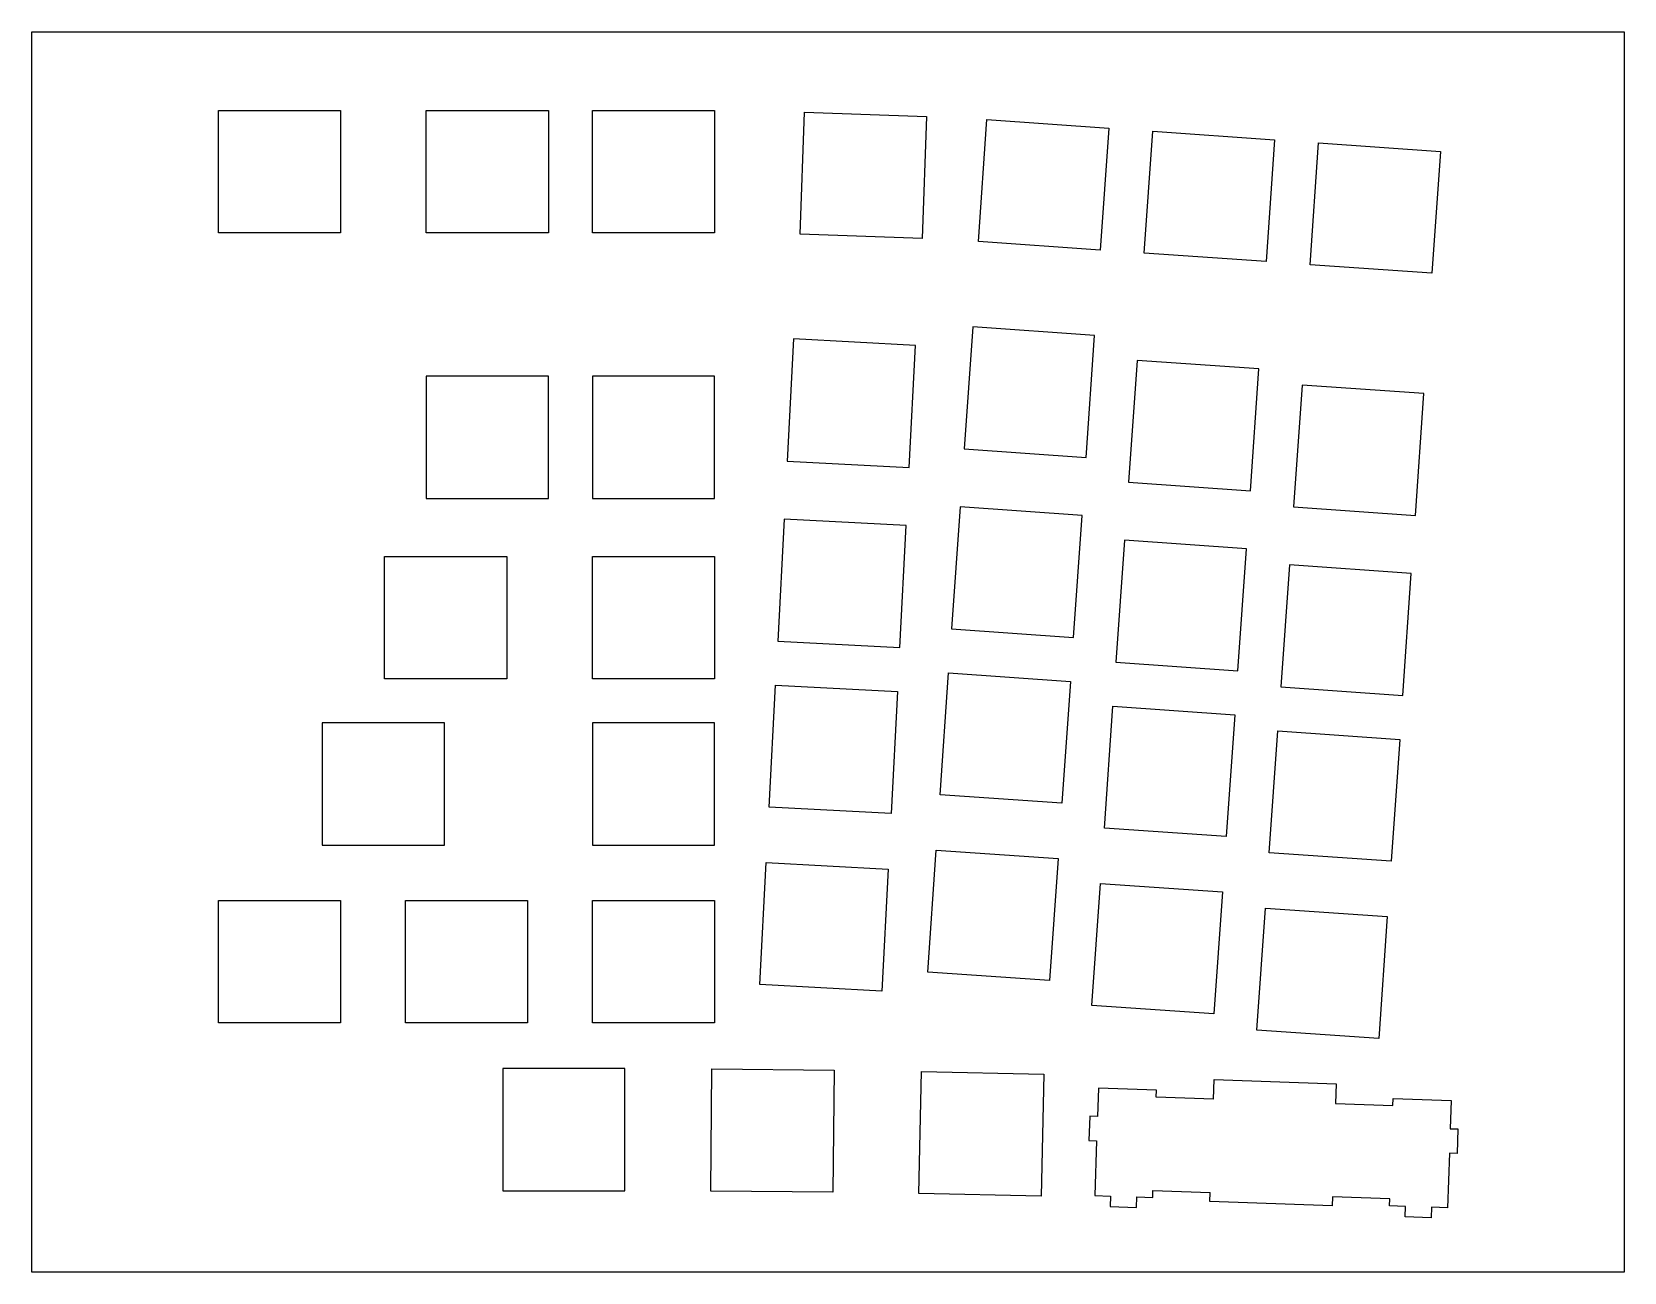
# Model space of a CAD drawing. Header units: millimetres. Extents: x -81 to 102, y -26 to 116.
import ezdxf

# ---------------------------------------------------------------- set-up
doc = ezdxf.new("R2010")
doc.units = ezdxf.units.MM
doc.layers.add('Body001', color=7, linetype='CONTINUOUS')

msp = doc.modelspace()

# ---------------------------------------------------------------- linework, layer by layer
at = {"layer": 'Body001'}
for p, q in [((-80.7593, 116.038), (-80.7593, 116.038, 1.5)), ((-80.7593, 116.038), (101.703, 116.038)), ((-80.7593, 116.038, 1.5), (101.703, 116.038, 1.5)), ((-80.7593, 116.038), (-80.7593, 116.038, 1.5)), ((-80.7593, -26.043), (-80.7593, 116.038)), ((-80.7593, -26.043, 1.5), (-80.7593, 116.038, 1.5)), ((-80.7593, 116.038), (101.703, 116.038)), ((-80.7593, -26.043), (-80.7593, 116.038)), ((-80.7593, 116.038, 1.5), (101.703, 116.038, 1.5)), ((-80.7593, -26.043, 1.5), (-80.7593, 116.038, 1.5)), ((101.703, 116.038), (101.703, 116.038, 1.5)), ((101.703, 116.038), (101.703, 116.038, 1.5)), ((101.703, 116.038), (101.703, -26.043)), ((101.703, 116.038, 1.5), (101.703, -26.043, 1.5)), ((101.703, 116.038), (101.703, -26.043)), ((101.703, 116.038, 1.5), (101.703, -26.043, 1.5)), ((-59.3875, 107.017), (-45.3875, 107.017)), ((-59.3875, 93.0168), (-59.3875, 107.017)), ((-59.3875, 107.017, 1.5), (-45.3875, 107.017, 1.5)), ((-59.3875, 93.0168, 1.5), (-59.3875, 107.017, 1.5)), ((-59.3875, 107.017, 1.5), (-45.3875, 107.017, 1.5)), ((-59.3875, 107.017), (-45.3875, 107.017)), ((-59.3875, 107.017, 1.5), (-59.3875, 107.017)), ((-59.3875, 93.0168, 1.5), (-59.3875, 107.017, 1.5)), ((-59.3875, 107.017, 1.5), (-59.3875, 107.017)), ((-59.3875, 93.0168), (-59.3875, 107.017)), ((-45.3875, 107.017), (-45.3875, 93.0168)), ((-45.3875, 107.017, 1.5), (-45.3875, 93.0168, 1.5)), ((-45.3875, 107.017, 1.5), (-45.3875, 93.0168, 1.5)), ((-45.3875, 107.017), (-45.3875, 93.0168)), ((-45.3875, 107.017, 1.5), (-45.3875, 107.017)), ((-45.3875, 107.017, 1.5), (-45.3875, 107.017)), ((-35.575, 107.017), (-21.575, 107.017)), ((-35.575, 93.0168), (-35.575, 107.017)), ((-35.575, 107.017, 1.5), (-21.575, 107.017, 1.5)), ((-35.575, 93.0168, 1.5), (-35.575, 107.017, 1.5)), ((-35.575, 107.017, 1.5), (-21.575, 107.017, 1.5)), ((-35.575, 107.017), (-21.575, 107.017)), ((-35.575, 107.017, 1.5), (-35.575, 107.017)), ((-35.575, 93.0168, 1.5), (-35.575, 107.017, 1.5)), ((-35.575, 107.017, 1.5), (-35.575, 107.017)), ((-35.575, 93.0168), (-35.575, 107.017)), ((-21.575, 107.017), (-21.575, 93.0168)), ((-21.575, 107.017, 1.5), (-21.575, 93.0168, 1.5)), ((-21.575, 107.017, 1.5), (-21.575, 93.0168, 1.5)), ((-21.575, 107.017), (-21.575, 93.0168)), ((-21.575, 107.017, 1.5), (-21.575, 107.017)), ((-21.575, 107.017, 1.5), (-21.575, 107.017)), ((-16.525, 107.017), (-2.525, 107.017)), ((-16.525, 93.0168), (-16.525, 107.017)), ((-16.525, 107.017, 1.5), (-2.525, 107.017, 1.5)), ((-16.525, 93.0168, 1.5), (-16.525, 107.017, 1.5)), ((-16.525, 107.017, 1.5), (-2.525, 107.017, 1.5)), ((-16.525, 107.017), (-2.525, 107.017)), ((-16.525, 107.017, 1.5), (-16.525, 107.017)), ((-16.525, 93.0168, 1.5), (-16.525, 107.017, 1.5)), ((-16.525, 107.017, 1.5), (-16.525, 107.017)), ((-16.525, 93.0168), (-16.525, 107.017)), ((-2.525, 107.017), (-2.525, 93.0168)), ((-2.525, 107.017, 1.5), (-2.525, 93.0168, 1.5)), ((-2.525, 107.017, 1.5), (-2.525, 93.0168, 1.5)), ((-2.525, 107.017), (-2.525, 93.0168)), ((-2.525, 107.017, 1.5), (-2.525, 107.017)), ((-2.525, 107.017, 1.5), (-2.525, 107.017)), ((7.28183, 92.8449), (7.77042, 106.836)), ((7.28183, 92.8449, 1.5), (7.77042, 106.836, 1.5)), ((7.28183, 92.8449, 1.5), (7.77042, 106.836, 1.5)), ((7.28183, 92.8449), (7.77042, 106.836)), ((7.77042, 106.836), (21.7619, 106.348)), ((7.77042, 106.836, 1.5), (21.7619, 106.348, 1.5)), ((7.77042, 106.836, 1.5), (21.7619, 106.348, 1.5)), ((7.77042, 106.836), (21.7619, 106.348)), ((7.77042, 106.836, 1.5), (7.77042, 106.836)), ((7.77042, 106.836, 1.5), (7.77042, 106.836)), ((21.7619, 106.348), (21.2733, 92.3563)), ((21.7619, 106.348, 1.5), (21.2733, 92.3563, 1.5)), ((21.7619, 106.348, 1.5), (21.2733, 92.3563, 1.5)), ((21.7619, 106.348), (21.2733, 92.3563)), ((21.7619, 106.348, 1.5), (21.7619, 106.348)), ((21.7619, 106.348, 1.5), (21.7619, 106.348)), ((27.701, 92.0192), (28.6776, 105.985)), ((27.701, 92.0192, 1.5), (28.6776, 105.985, 1.5)), ((27.701, 92.0192, 1.5), (28.6776, 105.985, 1.5)), ((27.701, 92.0192), (28.6776, 105.985)), ((28.6776, 105.985), (42.6435, 105.009)), ((28.6776, 105.985, 1.5), (42.6435, 105.009, 1.5)), ((28.6776, 105.985, 1.5), (42.6435, 105.009, 1.5)), ((28.6776, 105.985), (42.6435, 105.009)), ((28.6776, 105.985, 1.5), (28.6776, 105.985)), ((28.6776, 105.985, 1.5), (28.6776, 105.985)), ((42.6435, 105.009), (41.6669, 91.0426)), ((42.6435, 105.009, 1.5), (41.6669, 91.0426, 1.5)), ((42.6435, 105.009, 1.5), (41.6669, 91.0426, 1.5)), ((42.6435, 105.009), (41.6669, 91.0426)), ((42.6435, 105.009, 1.5), (42.6435, 105.009)), ((42.6435, 105.009, 1.5), (42.6435, 105.009)), ((46.7046, 90.6904), (47.6812, 104.656)), ((46.7046, 90.6904, 1.5), (47.6812, 104.656, 1.5)), ((46.7046, 90.6904, 1.5), (47.6812, 104.656, 1.5)), ((46.7046, 90.6904), (47.6812, 104.656)), ((47.6812, 104.656), (61.6471, 103.68)), ((47.6812, 104.656, 1.5), (61.6471, 103.68, 1.5)), ((47.6812, 104.656, 1.5), (61.6471, 103.68, 1.5)), ((47.6812, 104.656), (61.6471, 103.68)), ((47.6812, 104.656, 1.5), (47.6812, 104.656)), ((47.6812, 104.656, 1.5), (47.6812, 104.656)), ((61.6471, 103.68), (60.6705, 89.7138)), ((61.6471, 103.68, 1.5), (60.6705, 89.7138, 1.5)), ((61.6471, 103.68, 1.5), (60.6705, 89.7138, 1.5)), ((61.6471, 103.68), (60.6705, 89.7138)), ((61.6471, 103.68, 1.5), (61.6471, 103.68)), ((61.6471, 103.68, 1.5), (61.6471, 103.68)), ((65.7082, 89.3615), (66.6848, 103.327)), ((65.7082, 89.3615, 1.5), (66.6848, 103.327, 1.5)), ((65.7082, 89.3615, 1.5), (66.6848, 103.327, 1.5)), ((65.7082, 89.3615), (66.6848, 103.327)), ((66.6848, 103.327), (80.6507, 102.351)), ((66.6848, 103.327, 1.5), (80.6507, 102.351, 1.5)), ((66.6848, 103.327, 1.5), (80.6507, 102.351, 1.5)), ((66.6848, 103.327), (80.6507, 102.351)), ((66.6848, 103.327, 1.5), (66.6848, 103.327)), ((66.6848, 103.327, 1.5), (66.6848, 103.327)), ((80.6507, 102.351), (79.6741, 88.3849)), ((80.6507, 102.351, 1.5), (79.6741, 88.3849, 1.5)), ((80.6507, 102.351, 1.5), (79.6741, 88.3849, 1.5)), ((80.6507, 102.351), (79.6741, 88.3849)), ((80.6507, 102.351, 1.5), (80.6507, 102.351)), ((80.6507, 102.351, 1.5), (80.6507, 102.351)), ((-45.3875, 93.0168), (-59.3875, 93.0168)), ((-45.3875, 93.0168, 1.5), (-59.3875, 93.0168, 1.5)), ((-45.3875, 93.0168, 1.5), (-59.3875, 93.0168, 1.5)), ((-59.3875, 93.0168, 1.5), (-59.3875, 93.0168)), ((-45.3875, 93.0168), (-59.3875, 93.0168)), ((-59.3875, 93.0168, 1.5), (-59.3875, 93.0168)), ((-45.3875, 93.0168, 1.5), (-45.3875, 93.0168)), ((-45.3875, 93.0168, 1.5), (-45.3875, 93.0168)), ((-21.575, 93.0168), (-35.575, 93.0168)), ((-21.575, 93.0168, 1.5), (-35.575, 93.0168, 1.5)), ((-21.575, 93.0168, 1.5), (-35.575, 93.0168, 1.5)), ((-35.575, 93.0168, 1.5), (-35.575, 93.0168)), ((-21.575, 93.0168), (-35.575, 93.0168)), ((-35.575, 93.0168, 1.5), (-35.575, 93.0168)), ((-21.575, 93.0168, 1.5), (-21.575, 93.0168)), ((-21.575, 93.0168, 1.5), (-21.575, 93.0168)), ((-2.525, 93.0168), (-16.525, 93.0168)), ((-2.525, 93.0168, 1.5), (-16.525, 93.0168, 1.5)), ((-2.525, 93.0168, 1.5), (-16.525, 93.0168, 1.5)), ((-16.525, 93.0168, 1.5), (-16.525, 93.0168)), ((-2.525, 93.0168), (-16.525, 93.0168)), ((-16.525, 93.0168, 1.5), (-16.525, 93.0168)), ((-2.525, 93.0168, 1.5), (-2.525, 93.0168)), ((-2.525, 93.0168, 1.5), (-2.525, 93.0168)), ((21.2733, 92.3563), (7.28183, 92.8449)), ((21.2733, 92.3563, 1.5), (7.28183, 92.8449, 1.5)), ((21.2733, 92.3563, 1.5), (7.28183, 92.8449, 1.5)), ((7.28183, 92.8449, 1.5), (7.28183, 92.8449)), ((21.2733, 92.3563), (7.28183, 92.8449)), ((7.28183, 92.8449, 1.5), (7.28183, 92.8449)), ((21.2733, 92.3563, 1.5), (21.2733, 92.3563)), ((21.2733, 92.3563, 1.5), (21.2733, 92.3563)), ((41.6669, 91.0426), (27.701, 92.0192)), ((41.6669, 91.0426, 1.5), (27.701, 92.0192, 1.5)), ((41.6669, 91.0426, 1.5), (27.701, 92.0192, 1.5)), ((27.701, 92.0192, 1.5), (27.701, 92.0192)), ((41.6669, 91.0426), (27.701, 92.0192)), ((27.701, 92.0192, 1.5), (27.701, 92.0192)), ((41.6669, 91.0426, 1.5), (41.6669, 91.0426)), ((41.6669, 91.0426, 1.5), (41.6669, 91.0426)), ((60.6705, 89.7138), (46.7046, 90.6904)), ((60.6705, 89.7138, 1.5), (46.7046, 90.6904, 1.5)), ((60.6705, 89.7138, 1.5), (46.7046, 90.6904, 1.5)), ((46.7046, 90.6904, 1.5), (46.7046, 90.6904)), ((60.6705, 89.7138), (46.7046, 90.6904)), ((46.7046, 90.6904, 1.5), (46.7046, 90.6904)), ((60.6705, 89.7138, 1.5), (60.6705, 89.7138)), ((60.6705, 89.7138, 1.5), (60.6705, 89.7138)), ((79.6741, 88.3849), (65.7082, 89.3615)), ((79.6741, 88.3849, 1.5), (65.7082, 89.3615, 1.5)), ((79.6741, 88.3849, 1.5), (65.7082, 89.3615, 1.5)), ((65.7082, 89.3615, 1.5), (65.7082, 89.3615)), ((79.6741, 88.3849), (65.7082, 89.3615)), ((65.7082, 89.3615, 1.5), (65.7082, 89.3615)), ((79.6741, 88.3849, 1.5), (79.6741, 88.3849)), ((79.6741, 88.3849, 1.5), (79.6741, 88.3849)), ((27.06, 82.228), (26.0835, 68.2621)), ((27.06, 82.228, 1.5), (26.0835, 68.2621, 1.5)), ((27.06, 82.228, 1.5), (26.0835, 68.2621, 1.5)), ((27.06, 82.228), (26.0835, 68.2621)), ((41.0259, 81.2514), (27.06, 82.228)), ((41.0259, 81.2514, 1.5), (27.06, 82.228, 1.5)), ((27.06, 82.228, 1.5), (27.06, 82.228)), ((41.0259, 81.2514, 1.5), (27.06, 82.228, 1.5)), ((27.06, 82.228, 1.5), (27.06, 82.228)), ((41.0259, 81.2514), (27.06, 82.228)), ((6.53015, 80.8566), (5.79744, 66.8758)), ((6.53015, 80.8566, 1.5), (5.79744, 66.8758, 1.5)), ((6.53015, 80.8566, 1.5), (5.79744, 66.8758, 1.5)), ((6.53015, 80.8566), (5.79744, 66.8758)), ((20.511, 80.1239), (6.53015, 80.8566)), ((20.511, 80.1239, 1.5), (6.53015, 80.8566, 1.5)), ((6.53015, 80.8566, 1.5), (6.53015, 80.8566)), ((20.511, 80.1239, 1.5), (6.53015, 80.8566, 1.5)), ((6.53015, 80.8566, 1.5), (6.53015, 80.8566)), ((20.511, 80.1239), (6.53015, 80.8566)), ((40.0493, 67.2855), (41.0259, 81.2514)), ((40.0493, 67.2855, 1.5), (41.0259, 81.2514, 1.5)), ((40.0493, 67.2855, 1.5), (41.0259, 81.2514, 1.5)), ((40.0493, 67.2855), (41.0259, 81.2514)), ((41.0259, 81.2514, 1.5), (41.0259, 81.2514)), ((41.0259, 81.2514, 1.5), (41.0259, 81.2514)), ((19.7783, 66.1431), (20.511, 80.1239)), ((19.7783, 66.1431, 1.5), (20.511, 80.1239, 1.5)), ((19.7783, 66.1431, 1.5), (20.511, 80.1239, 1.5)), ((19.7783, 66.1431), (20.511, 80.1239)), ((20.511, 80.1239, 1.5), (20.511, 80.1239)), ((20.511, 80.1239, 1.5), (20.511, 80.1239)), ((45.8892, 78.4052), (44.9127, 64.4393)), ((45.8892, 78.4052, 1.5), (44.9127, 64.4393, 1.5)), ((45.8892, 78.4052, 1.5), (44.9127, 64.4393, 1.5)), ((45.8892, 78.4052), (44.9127, 64.4393)), ((59.8551, 77.4286), (45.8892, 78.4052)), ((59.8551, 77.4286, 1.5), (45.8892, 78.4052, 1.5)), ((45.8892, 78.4052, 1.5), (45.8892, 78.4052)), ((59.8551, 77.4286, 1.5), (45.8892, 78.4052, 1.5)), ((45.8892, 78.4052, 1.5), (45.8892, 78.4052)), ((59.8551, 77.4286), (45.8892, 78.4052)), ((58.8786, 63.4627), (59.8551, 77.4286)), ((58.8786, 63.4627, 1.5), (59.8551, 77.4286, 1.5)), ((58.8786, 63.4627, 1.5), (59.8551, 77.4286, 1.5)), ((58.8786, 63.4627), (59.8551, 77.4286)), ((59.8551, 77.4286, 1.5), (59.8551, 77.4286)), ((59.8551, 77.4286, 1.5), (59.8551, 77.4286)), ((-21.575, 76.5938), (-35.575, 76.5938)), ((-35.575, 76.5938), (-35.575, 62.5938)), ((-21.575, 76.5938, 1.5), (-35.575, 76.5938, 1.5)), ((-35.575, 76.5938, 1.5), (-35.575, 62.5938, 1.5)), ((-35.575, 76.5938), (-35.575, 76.5938, 1.5)), ((-21.575, 76.5938), (-35.575, 76.5938)), ((-21.575, 76.5938, 1.5), (-35.575, 76.5938, 1.5)), ((-35.575, 76.5938), (-35.575, 76.5938, 1.5)), ((-35.575, 76.5938), (-35.575, 62.5938)), ((-35.575, 76.5938, 1.5), (-35.575, 62.5938, 1.5)), ((-21.575, 62.5938), (-21.575, 76.5938)), ((-21.575, 62.5938, 1.5), (-21.575, 76.5938, 1.5)), ((-21.575, 76.5938), (-21.575, 76.5938, 1.5)), ((-21.575, 62.5938), (-21.575, 76.5938)), ((-21.575, 62.5938, 1.5), (-21.575, 76.5938, 1.5)), ((-21.575, 76.5938), (-21.575, 76.5938, 1.5)), ((-2.525, 76.5938), (-16.525, 76.5938)), ((-16.525, 76.5938), (-16.525, 62.5938)), ((-2.525, 76.5938, 1.5), (-16.525, 76.5938, 1.5)), ((-16.525, 76.5938, 1.5), (-16.525, 62.5938, 1.5)), ((-16.525, 76.5938), (-16.525, 76.5938, 1.5)), ((-2.525, 76.5938), (-16.525, 76.5938)), ((-2.525, 76.5938, 1.5), (-16.525, 76.5938, 1.5)), ((-16.525, 76.5938), (-16.525, 76.5938, 1.5)), ((-16.525, 76.5938), (-16.525, 62.5938)), ((-16.525, 76.5938, 1.5), (-16.525, 62.5938, 1.5)), ((-2.525, 62.5938), (-2.525, 76.5938)), ((-2.525, 62.5938, 1.5), (-2.525, 76.5938, 1.5)), ((-2.525, 76.5938), (-2.525, 76.5938, 1.5)), ((-2.525, 62.5938), (-2.525, 76.5938)), ((-2.525, 62.5938, 1.5), (-2.525, 76.5938, 1.5)), ((-2.525, 76.5938), (-2.525, 76.5938, 1.5)), ((64.7882, 75.58), (63.8116, 61.6141)), ((64.7882, 75.58, 1.5), (63.8116, 61.6141, 1.5)), ((64.7882, 75.58, 1.5), (63.8116, 61.6141, 1.5)), ((64.7882, 75.58), (63.8116, 61.6141)), ((78.7541, 74.6034), (64.7882, 75.58)), ((78.7541, 74.6034, 1.5), (64.7882, 75.58, 1.5)), ((64.7882, 75.58, 1.5), (64.7882, 75.58)), ((78.7541, 74.6034, 1.5), (64.7882, 75.58, 1.5)), ((64.7882, 75.58, 1.5), (64.7882, 75.58)), ((78.7541, 74.6034), (64.7882, 75.58)), ((77.7775, 60.6375), (78.7541, 74.6034)), ((77.7775, 60.6375, 1.5), (78.7541, 74.6034, 1.5)), ((77.7775, 60.6375, 1.5), (78.7541, 74.6034, 1.5)), ((77.7775, 60.6375), (78.7541, 74.6034)), ((78.7541, 74.6034, 1.5), (78.7541, 74.6034)), ((78.7541, 74.6034, 1.5), (78.7541, 74.6034)), ((26.0835, 68.2621), (40.0493, 67.2855)), ((26.0835, 68.2621, 1.5), (40.0493, 67.2855, 1.5)), ((26.0835, 68.2621, 1.5), (26.0835, 68.2621)), ((26.0835, 68.2621, 1.5), (40.0493, 67.2855, 1.5)), ((26.0835, 68.2621), (40.0493, 67.2855)), ((26.0835, 68.2621, 1.5), (26.0835, 68.2621)), ((5.79744, 66.8758), (19.7783, 66.1431)), ((5.79744, 66.8758, 1.5), (19.7783, 66.1431, 1.5)), ((5.79744, 66.8758, 1.5), (5.79744, 66.8758)), ((5.79744, 66.8758, 1.5), (19.7783, 66.1431, 1.5)), ((5.79744, 66.8758), (19.7783, 66.1431)), ((5.79744, 66.8758, 1.5), (5.79744, 66.8758)), ((19.7783, 66.1431, 1.5), (19.7783, 66.1431)), ((19.7783, 66.1431, 1.5), (19.7783, 66.1431)), ((40.0493, 67.2855, 1.5), (40.0493, 67.2855)), ((40.0493, 67.2855, 1.5), (40.0493, 67.2855)), ((44.9127, 64.4393), (58.8786, 63.4627)), ((44.9127, 64.4393, 1.5), (58.8786, 63.4627, 1.5)), ((44.9127, 64.4393, 1.5), (44.9127, 64.4393)), ((44.9127, 64.4393, 1.5), (58.8786, 63.4627, 1.5)), ((44.9127, 64.4393), (58.8786, 63.4627)), ((44.9127, 64.4393, 1.5), (44.9127, 64.4393)), ((-35.575, 62.5938), (-21.575, 62.5938)), ((-35.575, 62.5938, 1.5), (-21.575, 62.5938, 1.5)), ((-35.575, 62.5938), (-35.575, 62.5938, 1.5)), ((-35.575, 62.5938), (-21.575, 62.5938)), ((-35.575, 62.5938, 1.5), (-21.575, 62.5938, 1.5)), ((-35.575, 62.5938), (-35.575, 62.5938, 1.5)), ((-21.575, 62.5938), (-21.575, 62.5938, 1.5)), ((-21.575, 62.5938), (-21.575, 62.5938, 1.5)), ((-16.525, 62.5938), (-2.525, 62.5938)), ((-16.525, 62.5938, 1.5), (-2.525, 62.5938, 1.5)), ((-16.525, 62.5938), (-16.525, 62.5938, 1.5)), ((-16.525, 62.5938), (-2.525, 62.5938)), ((-16.525, 62.5938, 1.5), (-2.525, 62.5938, 1.5)), ((-16.525, 62.5938), (-16.525, 62.5938, 1.5)), ((-2.525, 62.5938), (-2.525, 62.5938, 1.5)), ((-2.525, 62.5938), (-2.525, 62.5938, 1.5)), ((58.8786, 63.4627, 1.5), (58.8786, 63.4627)), ((58.8786, 63.4627, 1.5), (58.8786, 63.4627)), ((5.44882, 60.2238), (4.71612, 46.243)), ((5.44882, 60.2238, 1.5), (4.71612, 46.243, 1.5)), ((5.44882, 60.2238, 1.5), (4.71612, 46.243, 1.5)), ((5.44882, 60.2238), (4.71612, 46.243)), ((19.4296, 59.4911), (5.44882, 60.2238)), ((19.4296, 59.4911, 1.5), (5.44882, 60.2238, 1.5)), ((5.44882, 60.2238, 1.5), (5.44882, 60.2238)), ((19.4296, 59.4911, 1.5), (5.44882, 60.2238, 1.5)), ((5.44882, 60.2238, 1.5), (5.44882, 60.2238)), ((19.4296, 59.4911), (5.44882, 60.2238)), ((25.6188, 61.6171), (24.6422, 47.6512)), ((25.6188, 61.6171, 1.5), (24.6422, 47.6512, 1.5)), ((25.6188, 61.6171, 1.5), (24.6422, 47.6512, 1.5)), ((25.6188, 61.6171), (24.6422, 47.6512)), ((39.5847, 60.6405), (25.6188, 61.6171)), ((39.5847, 60.6405, 1.5), (25.6188, 61.6171, 1.5)), ((25.6188, 61.6171, 1.5), (25.6188, 61.6171)), ((39.5847, 60.6405, 1.5), (25.6188, 61.6171, 1.5)), ((25.6188, 61.6171, 1.5), (25.6188, 61.6171)), ((39.5847, 60.6405), (25.6188, 61.6171)), ((38.6081, 46.6746), (39.5847, 60.6405)), ((38.6081, 46.6746, 1.5), (39.5847, 60.6405, 1.5)), ((38.6081, 46.6746, 1.5), (39.5847, 60.6405, 1.5)), ((38.6081, 46.6746), (39.5847, 60.6405)), ((39.5847, 60.6405, 1.5), (39.5847, 60.6405)), ((39.5847, 60.6405, 1.5), (39.5847, 60.6405)), ((63.8116, 61.6141), (77.7775, 60.6375)), ((63.8116, 61.6141, 1.5), (77.7775, 60.6375, 1.5)), ((63.8116, 61.6141, 1.5), (63.8116, 61.6141)), ((63.8116, 61.6141, 1.5), (77.7775, 60.6375, 1.5)), ((63.8116, 61.6141), (77.7775, 60.6375)), ((63.8116, 61.6141, 1.5), (63.8116, 61.6141)), ((77.7775, 60.6375, 1.5), (77.7775, 60.6375)), ((77.7775, 60.6375, 1.5), (77.7775, 60.6375)), ((18.6969, 45.5103), (19.4296, 59.4911)), ((18.6969, 45.5103, 1.5), (19.4296, 59.4911, 1.5)), ((18.6969, 45.5103, 1.5), (19.4296, 59.4911, 1.5)), ((18.6969, 45.5103), (19.4296, 59.4911)), ((19.4296, 59.4911, 1.5), (19.4296, 59.4911)), ((19.4296, 59.4911, 1.5), (19.4296, 59.4911)), ((44.448, 57.7943), (43.4714, 43.8284)), ((44.448, 57.7943, 1.5), (43.4714, 43.8284, 1.5)), ((44.448, 57.7943, 1.5), (43.4714, 43.8284, 1.5)), ((44.448, 57.7943), (43.4714, 43.8284)), ((58.4139, 56.8177), (44.448, 57.7943)), ((58.4139, 56.8177, 1.5), (44.448, 57.7943, 1.5)), ((44.448, 57.7943, 1.5), (44.448, 57.7943)), ((58.4139, 56.8177, 1.5), (44.448, 57.7943, 1.5)), ((44.448, 57.7943, 1.5), (44.448, 57.7943)), ((58.4139, 56.8177), (44.448, 57.7943)), ((57.4373, 42.8518), (58.4139, 56.8177)), ((57.4373, 42.8518, 1.5), (58.4139, 56.8177, 1.5)), ((57.4373, 42.8518, 1.5), (58.4139, 56.8177, 1.5)), ((57.4373, 42.8518), (58.4139, 56.8177)), ((58.4139, 56.8177, 1.5), (58.4139, 56.8177)), ((58.4139, 56.8177, 1.5), (58.4139, 56.8177)), ((-40.3375, 41.9326), (-40.3375, 55.9326)), ((-40.3375, 55.9326), (-26.3375, 55.9326)), ((-40.3375, 41.9326, 1.5), (-40.3375, 55.9326, 1.5)), ((-40.3375, 55.9326, 1.5), (-26.3375, 55.9326, 1.5)), ((-40.3375, 55.9326), (-40.3375, 55.9326, 1.5)), ((-40.3375, 41.9326), (-40.3375, 55.9326)), ((-40.3375, 41.9326, 1.5), (-40.3375, 55.9326, 1.5)), ((-40.3375, 55.9326), (-40.3375, 55.9326, 1.5)), ((-40.3375, 55.9326), (-26.3375, 55.9326)), ((-40.3375, 55.9326, 1.5), (-26.3375, 55.9326, 1.5)), ((-26.3375, 55.9326), (-26.3375, 41.9326)), ((-26.3375, 55.9326, 1.5), (-26.3375, 41.9326, 1.5)), ((-26.3375, 55.9326), (-26.3375, 55.9326, 1.5)), ((-26.3375, 55.9326), (-26.3375, 55.9326, 1.5)), ((-26.3375, 55.9326), (-26.3375, 41.9326)), ((-26.3375, 55.9326, 1.5), (-26.3375, 41.9326, 1.5)), ((-16.525, 41.9326), (-16.525, 55.9326)), ((-16.525, 55.9326), (-2.525, 55.9326)), ((-16.525, 41.9326, 1.5), (-16.525, 55.9326, 1.5)), ((-16.525, 55.9326, 1.5), (-2.525, 55.9326, 1.5)), ((-16.525, 55.9326), (-16.525, 55.9326, 1.5)), ((-16.525, 41.9326), (-16.525, 55.9326)), ((-16.525, 41.9326, 1.5), (-16.525, 55.9326, 1.5)), ((-16.525, 55.9326), (-16.525, 55.9326, 1.5)), ((-16.525, 55.9326), (-2.525, 55.9326)), ((-16.525, 55.9326, 1.5), (-2.525, 55.9326, 1.5)), ((-2.525, 55.9326), (-2.525, 41.9326)), ((-2.525, 55.9326, 1.5), (-2.525, 41.9326, 1.5)), ((-2.525, 55.9326), (-2.525, 55.9326, 1.5)), ((-2.525, 55.9326), (-2.525, 55.9326, 1.5)), ((-2.525, 55.9326), (-2.525, 41.9326)), ((-2.525, 55.9326, 1.5), (-2.525, 41.9326, 1.5)), ((63.347, 54.9691), (62.3704, 41.0032)), ((63.347, 54.9691, 1.5), (62.3704, 41.0032, 1.5)), ((63.347, 54.9691, 1.5), (62.3704, 41.0032, 1.5)), ((63.347, 54.9691), (62.3704, 41.0032)), ((77.3129, 53.9925), (63.347, 54.9691)), ((77.3129, 53.9925, 1.5), (63.347, 54.9691, 1.5)), ((63.347, 54.9691, 1.5), (63.347, 54.9691)), ((77.3129, 53.9925, 1.5), (63.347, 54.9691, 1.5)), ((63.347, 54.9691, 1.5), (63.347, 54.9691)), ((77.3129, 53.9925), (63.347, 54.9691)), ((76.3363, 40.0266), (77.3129, 53.9925)), ((76.3363, 40.0266, 1.5), (77.3129, 53.9925, 1.5)), ((76.3363, 40.0266, 1.5), (77.3129, 53.9925, 1.5)), ((76.3363, 40.0266), (77.3129, 53.9925)), ((77.3129, 53.9925, 1.5), (77.3129, 53.9925)), ((77.3129, 53.9925, 1.5), (77.3129, 53.9925)), ((24.6422, 47.6512), (38.6081, 46.6746)), ((24.6422, 47.6512, 1.5), (38.6081, 46.6746, 1.5)), ((24.6422, 47.6512, 1.5), (24.6422, 47.6512)), ((24.6422, 47.6512, 1.5), (38.6081, 46.6746, 1.5)), ((24.6422, 47.6512), (38.6081, 46.6746)), ((24.6422, 47.6512, 1.5), (24.6422, 47.6512)), ((4.71612, 46.243), (18.6969, 45.5103)), ((4.71612, 46.243, 1.5), (18.6969, 45.5103, 1.5)), ((4.71612, 46.243, 1.5), (4.71612, 46.243)), ((4.71612, 46.243, 1.5), (18.6969, 45.5103, 1.5)), ((4.71612, 46.243), (18.6969, 45.5103)), ((4.71612, 46.243, 1.5), (4.71612, 46.243)), ((38.6081, 46.6746, 1.5), (38.6081, 46.6746)), ((38.6081, 46.6746, 1.5), (38.6081, 46.6746)), ((18.6969, 45.5103, 1.5), (18.6969, 45.5103)), ((18.6969, 45.5103, 1.5), (18.6969, 45.5103)), ((43.4714, 43.8284), (57.4373, 42.8518)), ((43.4714, 43.8284, 1.5), (57.4373, 42.8518, 1.5)), ((43.4714, 43.8284, 1.5), (43.4714, 43.8284)), ((43.4714, 43.8284, 1.5), (57.4373, 42.8518, 1.5)), ((43.4714, 43.8284), (57.4373, 42.8518)), ((43.4714, 43.8284, 1.5), (43.4714, 43.8284)), ((23.3133, 28.6476), (24.2899, 42.6135)), ((23.3133, 28.6476, 1.5), (24.2899, 42.6135, 1.5)), ((23.3133, 28.6476, 1.5), (24.2899, 42.6135, 1.5)), ((23.3133, 28.6476), (24.2899, 42.6135)), ((24.2899, 42.6135), (38.2558, 41.6369)), ((24.2899, 42.6135, 1.5), (38.2558, 41.6369, 1.5)), ((24.2899, 42.6135, 1.5), (38.2558, 41.6369, 1.5)), ((24.2899, 42.6135), (38.2558, 41.6369)), ((24.2899, 42.6135, 1.5), (24.2899, 42.6135)), ((24.2899, 42.6135, 1.5), (24.2899, 42.6135)), ((57.4373, 42.8518, 1.5), (57.4373, 42.8518)), ((57.4373, 42.8518, 1.5), (57.4373, 42.8518)), ((-26.3375, 41.9326), (-40.3375, 41.9326)), ((-26.3375, 41.9326, 1.5), (-40.3375, 41.9326, 1.5)), ((-40.3375, 41.9326), (-40.3375, 41.9326, 1.5)), ((-40.3375, 41.9326), (-40.3375, 41.9326, 1.5)), ((-26.3375, 41.9326), (-40.3375, 41.9326)), ((-26.3375, 41.9326, 1.5), (-40.3375, 41.9326, 1.5)), ((-26.3375, 41.9326), (-26.3375, 41.9326, 1.5)), ((-26.3375, 41.9326), (-26.3375, 41.9326, 1.5)), ((-2.525, 41.9326), (-16.525, 41.9326)), ((-2.525, 41.9326, 1.5), (-16.525, 41.9326, 1.5)), ((-16.525, 41.9326), (-16.525, 41.9326, 1.5)), ((-16.525, 41.9326), (-16.525, 41.9326, 1.5)), ((-2.525, 41.9326), (-16.525, 41.9326)), ((-2.525, 41.9326, 1.5), (-16.525, 41.9326, 1.5)), ((-2.525, 41.9326), (-2.525, 41.9326, 1.5)), ((-2.525, 41.9326), (-2.525, 41.9326, 1.5)), ((3.71912, 27.2191), (4.45182, 41.1999)), ((3.71912, 27.2191, 1.5), (4.45182, 41.1999, 1.5)), ((3.71912, 27.2191, 1.5), (4.45182, 41.1999, 1.5)), ((3.71912, 27.2191), (4.45182, 41.1999)), ((4.45182, 41.1999), (18.4326, 40.4672)), ((4.45182, 41.1999, 1.5), (18.4326, 40.4672, 1.5)), ((4.45182, 41.1999, 1.5), (18.4326, 40.4672, 1.5)), ((4.45182, 41.1999), (18.4326, 40.4672)), ((4.45182, 41.1999, 1.5), (4.45182, 41.1999)), ((4.45182, 41.1999, 1.5), (4.45182, 41.1999)), ((18.4326, 40.4672), (17.6999, 26.4864)), ((18.4326, 40.4672, 1.5), (17.6999, 26.4864, 1.5)), ((18.4326, 40.4672, 1.5), (17.6999, 26.4864, 1.5)), ((18.4326, 40.4672), (17.6999, 26.4864)), ((18.4326, 40.4672, 1.5), (18.4326, 40.4672)), ((18.4326, 40.4672, 1.5), (18.4326, 40.4672)), ((38.2558, 41.6369), (37.2792, 27.671)), ((38.2558, 41.6369, 1.5), (37.2792, 27.671, 1.5)), ((38.2558, 41.6369, 1.5), (37.2792, 27.671, 1.5)), ((38.2558, 41.6369), (37.2792, 27.671)), ((38.2558, 41.6369, 1.5), (38.2558, 41.6369)), ((38.2558, 41.6369, 1.5), (38.2558, 41.6369)), ((62.3704, 41.0032), (76.3363, 40.0266)), ((62.3704, 41.0032, 1.5), (76.3363, 40.0266, 1.5)), ((62.3704, 41.0032, 1.5), (62.3704, 41.0032)), ((62.3704, 41.0032, 1.5), (76.3363, 40.0266, 1.5)), ((62.3704, 41.0032), (76.3363, 40.0266)), ((62.3704, 41.0032, 1.5), (62.3704, 41.0032)), ((42.1425, 24.8248), (43.1191, 38.7907)), ((42.1425, 24.8248, 1.5), (43.1191, 38.7907, 1.5)), ((42.1425, 24.8248, 1.5), (43.1191, 38.7907, 1.5)), ((42.1425, 24.8248), (43.1191, 38.7907)), ((43.1191, 38.7907), (57.085, 37.8141)), ((43.1191, 38.7907, 1.5), (57.085, 37.8141, 1.5)), ((43.1191, 38.7907, 1.5), (57.085, 37.8141, 1.5)), ((43.1191, 38.7907), (57.085, 37.8141)), ((43.1191, 38.7907, 1.5), (43.1191, 38.7907)), ((43.1191, 38.7907, 1.5), (43.1191, 38.7907)), ((76.3363, 40.0266, 1.5), (76.3363, 40.0266)), ((76.3363, 40.0266, 1.5), (76.3363, 40.0266)), ((-33.4812, 36.8826), (-47.4812, 36.8826)), ((-47.4812, 36.8826), (-47.4812, 22.8826)), ((-33.4812, 36.8826, 1.5), (-47.4812, 36.8826, 1.5)), ((-47.4812, 36.8826, 1.5), (-47.4812, 22.8826, 1.5)), ((-47.4812, 36.8826), (-47.4812, 36.8826, 1.5)), ((-33.4812, 36.8826), (-47.4812, 36.8826)), ((-33.4812, 36.8826, 1.5), (-47.4812, 36.8826, 1.5)), ((-47.4812, 36.8826), (-47.4812, 36.8826, 1.5)), ((-47.4812, 36.8826), (-47.4812, 22.8826)), ((-47.4812, 36.8826, 1.5), (-47.4812, 22.8826, 1.5)), ((-33.4812, 22.8826), (-33.4812, 36.8826)), ((-33.4812, 22.8826, 1.5), (-33.4812, 36.8826, 1.5)), ((-33.4812, 36.8826), (-33.4812, 36.8826, 1.5)), ((-33.4812, 22.8826), (-33.4812, 36.8826)), ((-33.4812, 22.8826, 1.5), (-33.4812, 36.8826, 1.5)), ((-33.4812, 36.8826), (-33.4812, 36.8826, 1.5)), ((-2.525, 36.8826), (-16.525, 36.8826)), ((-16.525, 36.8826), (-16.525, 22.8826)), ((-2.525, 36.8826, 1.5), (-16.525, 36.8826, 1.5)), ((-16.525, 36.8826, 1.5), (-16.525, 22.8826, 1.5)), ((-16.525, 36.8826), (-16.525, 36.8826, 1.5)), ((-2.525, 36.8826), (-16.525, 36.8826)), ((-2.525, 36.8826, 1.5), (-16.525, 36.8826, 1.5)), ((-16.525, 36.8826), (-16.525, 36.8826, 1.5)), ((-16.525, 36.8826), (-16.525, 22.8826)), ((-16.525, 36.8826, 1.5), (-16.525, 22.8826, 1.5)), ((-2.525, 22.8826), (-2.525, 36.8826)), ((-2.525, 22.8826, 1.5), (-2.525, 36.8826, 1.5)), ((-2.525, 36.8826), (-2.525, 36.8826, 1.5)), ((-2.525, 22.8826), (-2.525, 36.8826)), ((-2.525, 22.8826, 1.5), (-2.525, 36.8826, 1.5)), ((-2.525, 36.8826), (-2.525, 36.8826, 1.5)), ((57.085, 37.8141), (56.1084, 23.8482)), ((57.085, 37.8141, 1.5), (56.1084, 23.8482, 1.5)), ((57.085, 37.8141, 1.5), (56.1084, 23.8482, 1.5)), ((57.085, 37.8141), (56.1084, 23.8482)), ((57.085, 37.8141, 1.5), (57.085, 37.8141)), ((57.085, 37.8141, 1.5), (57.085, 37.8141)), ((61.0415, 21.9996), (62.0181, 35.9655)), ((61.0415, 21.9996, 1.5), (62.0181, 35.9655, 1.5)), ((61.0415, 21.9996, 1.5), (62.0181, 35.9655, 1.5)), ((61.0415, 21.9996), (62.0181, 35.9655)), ((62.0181, 35.9655), (75.984, 34.9889)), ((62.0181, 35.9655, 1.5), (75.984, 34.9889, 1.5)), ((62.0181, 35.9655, 1.5), (75.984, 34.9889, 1.5)), ((62.0181, 35.9655), (75.984, 34.9889)), ((62.0181, 35.9655, 1.5), (62.0181, 35.9655)), ((62.0181, 35.9655, 1.5), (62.0181, 35.9655)), ((75.984, 34.9889), (75.0074, 21.023)), ((75.984, 34.9889, 1.5), (75.0074, 21.023, 1.5)), ((75.984, 34.9889, 1.5), (75.0074, 21.023, 1.5)), ((75.984, 34.9889), (75.0074, 21.023)), ((75.984, 34.9889, 1.5), (75.984, 34.9889)), ((75.984, 34.9889, 1.5), (75.984, 34.9889)), ((37.2792, 27.671), (23.3133, 28.6476)), ((37.2792, 27.671, 1.5), (23.3133, 28.6476, 1.5)), ((23.3133, 28.6476, 1.5), (23.3133, 28.6476)), ((37.2792, 27.671, 1.5), (23.3133, 28.6476, 1.5)), ((23.3133, 28.6476, 1.5), (23.3133, 28.6476)), ((37.2792, 27.671), (23.3133, 28.6476)), ((37.2792, 27.671, 1.5), (37.2792, 27.671)), ((37.2792, 27.671, 1.5), (37.2792, 27.671)), ((17.6999, 26.4864), (3.71912, 27.2191)), ((17.6999, 26.4864, 1.5), (3.71912, 27.2191, 1.5)), ((3.71912, 27.2191, 1.5), (3.71912, 27.2191)), ((17.6999, 26.4864, 1.5), (3.71912, 27.2191, 1.5)), ((3.71912, 27.2191, 1.5), (3.71912, 27.2191)), ((17.6999, 26.4864), (3.71912, 27.2191)), ((17.6999, 26.4864, 1.5), (17.6999, 26.4864)), ((17.6999, 26.4864, 1.5), (17.6999, 26.4864)), ((56.1084, 23.8482), (42.1425, 24.8248)), ((56.1084, 23.8482, 1.5), (42.1425, 24.8248, 1.5)), ((42.1425, 24.8248, 1.5), (42.1425, 24.8248)), ((56.1084, 23.8482, 1.5), (42.1425, 24.8248, 1.5)), ((42.1425, 24.8248, 1.5), (42.1425, 24.8248)), ((56.1084, 23.8482), (42.1425, 24.8248)), ((56.1084, 23.8482, 1.5), (56.1084, 23.8482)), ((56.1084, 23.8482, 1.5), (56.1084, 23.8482)), ((-47.4812, 22.8826), (-33.4812, 22.8826)), ((-47.4812, 22.8826, 1.5), (-33.4812, 22.8826, 1.5)), ((-47.4812, 22.8826), (-47.4812, 22.8826, 1.5)), ((-47.4812, 22.8826), (-33.4812, 22.8826)), ((-47.4812, 22.8826, 1.5), (-33.4812, 22.8826, 1.5)), ((-47.4812, 22.8826), (-47.4812, 22.8826, 1.5)), ((-33.4812, 22.8826), (-33.4812, 22.8826, 1.5)), ((-33.4812, 22.8826), (-33.4812, 22.8826, 1.5)), ((-16.525, 22.8826), (-2.525, 22.8826)), ((-16.525, 22.8826, 1.5), (-2.525, 22.8826, 1.5)), ((-16.525, 22.8826), (-16.525, 22.8826, 1.5)), ((-16.525, 22.8826), (-2.525, 22.8826)), ((-16.525, 22.8826, 1.5), (-2.525, 22.8826, 1.5)), ((-16.525, 22.8826), (-16.525, 22.8826, 1.5)), ((-2.525, 22.8826), (-2.525, 22.8826, 1.5)), ((-2.525, 22.8826), (-2.525, 22.8826, 1.5)), ((21.8933, 8.33962), (22.8699, 22.3055)), ((21.8933, 8.33962, 1.5), (22.8699, 22.3055, 1.5)), ((21.8933, 8.33962, 1.5), (22.8699, 22.3055, 1.5)), ((21.8933, 8.33962), (22.8699, 22.3055)), ((22.8699, 22.3055), (36.8358, 21.3289)), ((22.8699, 22.3055, 1.5), (36.8358, 21.3289, 1.5)), ((22.8699, 22.3055, 1.5), (36.8358, 21.3289, 1.5)), ((22.8699, 22.3055), (36.8358, 21.3289)), ((22.8699, 22.3055, 1.5), (22.8699, 22.3055)), ((22.8699, 22.3055, 1.5), (22.8699, 22.3055)), ((75.0074, 21.023), (61.0415, 21.9996)), ((75.0074, 21.023, 1.5), (61.0415, 21.9996, 1.5)), ((61.0415, 21.9996, 1.5), (61.0415, 21.9996)), ((75.0074, 21.023, 1.5), (61.0415, 21.9996, 1.5)), ((61.0415, 21.9996, 1.5), (61.0415, 21.9996)), ((75.0074, 21.023), (61.0415, 21.9996)), ((2.65369, 6.88939), (3.38639, 20.8702)), ((2.65369, 6.88939, 1.5), (3.38639, 20.8702, 1.5)), ((2.65369, 6.88939, 1.5), (3.38639, 20.8702, 1.5)), ((2.65369, 6.88939), (3.38639, 20.8702)), ((3.38639, 20.8702), (17.3672, 20.1375)), ((3.38639, 20.8702, 1.5), (17.3672, 20.1375, 1.5)), ((3.38639, 20.8702, 1.5), (17.3672, 20.1375, 1.5)), ((3.38639, 20.8702), (17.3672, 20.1375)), ((3.38639, 20.8702, 1.5), (3.38639, 20.8702)), ((3.38639, 20.8702, 1.5), (3.38639, 20.8702)), ((17.3672, 20.1375), (16.6345, 6.15669)), ((17.3672, 20.1375, 1.5), (16.6345, 6.15669, 1.5)), ((17.3672, 20.1375, 1.5), (16.6345, 6.15669, 1.5)), ((17.3672, 20.1375), (16.6345, 6.15669)), ((17.3672, 20.1375, 1.5), (17.3672, 20.1375)), ((17.3672, 20.1375, 1.5), (17.3672, 20.1375)), ((36.8358, 21.3289), (35.8592, 7.36303)), ((36.8358, 21.3289, 1.5), (35.8592, 7.36303, 1.5)), ((36.8358, 21.3289, 1.5), (35.8592, 7.36303, 1.5)), ((36.8358, 21.3289), (35.8592, 7.36303)), ((36.8358, 21.3289, 1.5), (36.8358, 21.3289)), ((36.8358, 21.3289, 1.5), (36.8358, 21.3289)), ((75.0074, 21.023, 1.5), (75.0074, 21.023)), ((75.0074, 21.023, 1.5), (75.0074, 21.023)), ((40.7225, 4.51685), (41.6991, 18.4828)), ((40.7225, 4.51685, 1.5), (41.6991, 18.4828, 1.5)), ((40.7225, 4.51685, 1.5), (41.6991, 18.4828, 1.5)), ((40.7225, 4.51685), (41.6991, 18.4828)), ((41.6991, 18.4828), (55.665, 17.5062)), ((41.6991, 18.4828, 1.5), (55.665, 17.5062, 1.5)), ((41.6991, 18.4828, 1.5), (55.665, 17.5062, 1.5)), ((41.6991, 18.4828), (55.665, 17.5062)), ((41.6991, 18.4828, 1.5), (41.6991, 18.4828)), ((41.6991, 18.4828, 1.5), (41.6991, 18.4828)), ((-59.3875, 2.525), (-59.3875, 16.525)), ((-59.3875, 16.525), (-45.3875, 16.525)), ((-59.3875, 2.525, 1.5), (-59.3875, 16.525, 1.5)), ((-59.3875, 16.525, 1.5), (-45.3875, 16.525, 1.5)), ((-59.3875, 16.525), (-59.3875, 16.525, 1.5)), ((-59.3875, 2.525), (-59.3875, 16.525)), ((-59.3875, 2.525, 1.5), (-59.3875, 16.525, 1.5)), ((-59.3875, 16.525), (-59.3875, 16.525, 1.5)), ((-59.3875, 16.525), (-45.3875, 16.525)), ((-59.3875, 16.525, 1.5), (-45.3875, 16.525, 1.5)), ((-45.3875, 16.525), (-45.3875, 2.525)), ((-45.3875, 16.525, 1.5), (-45.3875, 2.525, 1.5)), ((-45.3875, 16.525), (-45.3875, 16.525, 1.5)), ((-45.3875, 16.525), (-45.3875, 16.525, 1.5)), ((-45.3875, 16.525), (-45.3875, 2.525)), ((-45.3875, 16.525, 1.5), (-45.3875, 2.525, 1.5)), ((-37.9562, 2.525), (-37.9562, 16.525)), ((-37.9562, 16.525), (-23.9563, 16.525)), ((-37.9562, 2.525, 1.5), (-37.9562, 16.525, 1.5)), ((-37.9562, 16.525, 1.5), (-23.9563, 16.525, 1.5)), ((-37.9562, 16.525), (-37.9562, 16.525, 1.5)), ((-37.9562, 2.525), (-37.9562, 16.525)), ((-37.9562, 2.525, 1.5), (-37.9562, 16.525, 1.5)), ((-37.9562, 16.525), (-37.9562, 16.525, 1.5)), ((-37.9562, 16.525), (-23.9563, 16.525)), ((-37.9562, 16.525, 1.5), (-23.9563, 16.525, 1.5)), ((-23.9563, 16.525), (-23.9563, 2.525)), ((-23.9563, 16.525, 1.5), (-23.9563, 2.525, 1.5)), ((-23.9563, 16.525), (-23.9563, 16.525, 1.5)), ((-23.9563, 16.525), (-23.9563, 16.525, 1.5)), ((-23.9563, 16.525), (-23.9563, 2.525)), ((-23.9563, 16.525, 1.5), (-23.9563, 2.525, 1.5)), ((-16.525, 2.525), (-16.525, 16.525)), ((-16.525, 16.525), (-2.525, 16.525)), ((-16.525, 2.525, 1.5), (-16.525, 16.525, 1.5)), ((-16.525, 16.525, 1.5), (-2.525, 16.525, 1.5)), ((-16.525, 16.525), (-16.525, 16.525, 1.5)), ((-16.525, 2.525), (-16.525, 16.525)), ((-16.525, 2.525, 1.5), (-16.525, 16.525, 1.5)), ((-16.525, 16.525), (-16.525, 16.525, 1.5)), ((-16.525, 16.525), (-2.525, 16.525)), ((-16.525, 16.525, 1.5), (-2.525, 16.525, 1.5)), ((-2.525, 16.525), (-2.525, 2.525)), ((-2.525, 16.525, 1.5), (-2.525, 2.525, 1.5)), ((-2.525, 16.525), (-2.525, 16.525, 1.5)), ((-2.525, 16.525), (-2.525, 16.525, 1.5)), ((-2.525, 16.525), (-2.525, 2.525)), ((-2.525, 16.525, 1.5), (-2.525, 2.525, 1.5)), ((55.665, 17.5062), (54.6884, 3.54026)), ((55.665, 17.5062, 1.5), (54.6884, 3.54026, 1.5)), ((55.665, 17.5062, 1.5), (54.6884, 3.54026, 1.5)), ((55.665, 17.5062), (54.6884, 3.54026)), ((55.665, 17.5062, 1.5), (55.665, 17.5062)), ((55.665, 17.5062, 1.5), (55.665, 17.5062)), ((59.6214, 1.69165), (60.598, 15.6575)), ((59.6214, 1.69165, 1.5), (60.598, 15.6575, 1.5)), ((59.6214, 1.69165, 1.5), (60.598, 15.6575, 1.5)), ((59.6214, 1.69165), (60.598, 15.6575)), ((60.598, 15.6575), (74.5639, 14.681)), ((60.598, 15.6575, 1.5), (74.5639, 14.681, 1.5)), ((60.598, 15.6575, 1.5), (74.5639, 14.681, 1.5)), ((60.598, 15.6575), (74.5639, 14.681)), ((60.598, 15.6575, 1.5), (60.598, 15.6575)), ((60.598, 15.6575, 1.5), (60.598, 15.6575)), ((74.5639, 14.681), (73.5873, 0.71506)), ((74.5639, 14.681, 1.5), (73.5873, 0.71506, 1.5)), ((74.5639, 14.681, 1.5), (73.5873, 0.71506, 1.5)), ((74.5639, 14.681), (73.5873, 0.71506)), ((74.5639, 14.681, 1.5), (74.5639, 14.681)), ((74.5639, 14.681, 1.5), (74.5639, 14.681)), ((35.8592, 7.36303), (21.8933, 8.33962)), ((35.8592, 7.36303, 1.5), (21.8933, 8.33962, 1.5)), ((21.8933, 8.33962, 1.5), (21.8933, 8.33962)), ((35.8592, 7.36303, 1.5), (21.8933, 8.33962, 1.5)), ((21.8933, 8.33962, 1.5), (21.8933, 8.33962)), ((35.8592, 7.36303), (21.8933, 8.33962)), ((35.8592, 7.36303, 1.5), (35.8592, 7.36303)), ((35.8592, 7.36303, 1.5), (35.8592, 7.36303)), ((16.6345, 6.15669), (2.65369, 6.88939)), ((16.6345, 6.15669, 1.5), (2.65369, 6.88939, 1.5)), ((2.65369, 6.88939, 1.5), (2.65369, 6.88939)), ((16.6345, 6.15669, 1.5), (2.65369, 6.88939, 1.5)), ((2.65369, 6.88939, 1.5), (2.65369, 6.88939)), ((16.6345, 6.15669), (2.65369, 6.88939)), ((16.6345, 6.15669, 1.5), (16.6345, 6.15669)), ((16.6345, 6.15669, 1.5), (16.6345, 6.15669)), ((54.6884, 3.54026), (40.7225, 4.51685)), ((54.6884, 3.54026, 1.5), (40.7225, 4.51685, 1.5)), ((40.7225, 4.51685, 1.5), (40.7225, 4.51685)), ((54.6884, 3.54026, 1.5), (40.7225, 4.51685, 1.5)), ((40.7225, 4.51685, 1.5), (40.7225, 4.51685)), ((54.6884, 3.54026), (40.7225, 4.51685)), ((-45.3875, 2.525), (-59.3875, 2.525)), ((-45.3875, 2.525, 1.5), (-59.3875, 2.525, 1.5)), ((-59.3875, 2.525), (-59.3875, 2.525, 1.5)), ((-59.3875, 2.525), (-59.3875, 2.525, 1.5)), ((-45.3875, 2.525), (-59.3875, 2.525)), ((-45.3875, 2.525, 1.5), (-59.3875, 2.525, 1.5)), ((-45.3875, 2.525), (-45.3875, 2.525, 1.5)), ((-45.3875, 2.525), (-45.3875, 2.525, 1.5)), ((-23.9563, 2.525), (-37.9562, 2.525)), ((-23.9563, 2.525, 1.5), (-37.9562, 2.525, 1.5)), ((-37.9562, 2.525), (-37.9562, 2.525, 1.5)), ((-37.9562, 2.525), (-37.9562, 2.525, 1.5)), ((-23.9563, 2.525), (-37.9562, 2.525)), ((-23.9563, 2.525, 1.5), (-37.9562, 2.525, 1.5)), ((-23.9563, 2.525), (-23.9563, 2.525, 1.5)), ((-23.9563, 2.525), (-23.9563, 2.525, 1.5)), ((-2.525, 2.525), (-16.525, 2.525)), ((-2.525, 2.525, 1.5), (-16.525, 2.525, 1.5)), ((-16.525, 2.525), (-16.525, 2.525, 1.5)), ((-16.525, 2.525), (-16.525, 2.525, 1.5)), ((-2.525, 2.525), (-16.525, 2.525)), ((-2.525, 2.525, 1.5), (-16.525, 2.525, 1.5)), ((-2.525, 2.525), (-2.525, 2.525, 1.5)), ((-2.525, 2.525), (-2.525, 2.525, 1.5)), ((54.6884, 3.54026, 1.5), (54.6884, 3.54026)), ((54.6884, 3.54026, 1.5), (54.6884, 3.54026)), ((73.5873, 0.71506), (59.6214, 1.69165)), ((73.5873, 0.71506, 1.5), (59.6214, 1.69165, 1.5)), ((59.6214, 1.69165, 1.5), (59.6214, 1.69165)), ((73.5873, 0.71506, 1.5), (59.6214, 1.69165, 1.5)), ((59.6214, 1.69165, 1.5), (59.6214, 1.69165)), ((73.5873, 0.71506), (59.6214, 1.69165)), ((73.5873, 0.71506, 1.5), (73.5873, 0.71506)), ((73.5873, 0.71506, 1.5), (73.5873, 0.71506)), ((-26.7948, -2.725), (-26.7948, -16.725)), ((-12.7948, -2.725), (-26.7948, -2.725)), ((-26.7948, -2.725, 1.5), (-26.7948, -16.725, 1.5)), ((-12.7948, -2.725, 1.5), (-26.7948, -2.725, 1.5)), ((-26.7948, -2.725, 1.5), (-26.7948, -16.725, 1.5)), ((-26.7948, -2.725), (-26.7948, -16.725)), ((-26.7948, -2.725, 1.5), (-26.7948, -2.725)), ((-12.7948, -2.725, 1.5), (-26.7948, -2.725, 1.5)), ((-26.7948, -2.725, 1.5), (-26.7948, -2.725)), ((-12.7948, -2.725), (-26.7948, -2.725)), ((-12.7948, -16.725), (-12.7948, -2.725)), ((-12.7948, -16.725, 1.5), (-12.7948, -2.725, 1.5)), ((-12.7948, -16.725, 1.5), (-12.7948, -2.725, 1.5)), ((-12.7948, -2.725, 1.5), (-12.7948, -2.725)), ((-12.7948, -16.725), (-12.7948, -2.725)), ((-12.7948, -2.725, 1.5), (-12.7948, -2.725)), ((-2.96057, -16.7677), (-2.83899, -2.76823)), ((-2.96057, -16.7677, 1.5), (-2.83899, -2.76823, 1.5)), ((-2.96057, -16.7677, 1.5), (-2.83899, -2.76823, 1.5)), ((-2.96057, -16.7677), (-2.83899, -2.76823)), ((-2.83899, -2.76823), (11.1605, -2.88981)), ((-2.83899, -2.76823, 1.5), (11.1605, -2.88981, 1.5)), ((-2.83899, -2.76823, 1.5), (11.1605, -2.88981, 1.5)), ((-2.83899, -2.76823), (11.1605, -2.88981)), ((-2.83899, -2.76823, 1.5), (-2.83899, -2.76823)), ((-2.83899, -2.76823, 1.5), (-2.83899, -2.76823)), ((11.1605, -2.88981), (11.0389, -16.8893)), ((11.1605, -2.88981, 1.5), (11.0389, -16.8893, 1.5)), ((11.1605, -2.88981, 1.5), (11.0389, -16.8893, 1.5)), ((11.1605, -2.88981), (11.0389, -16.8893)), ((11.1605, -2.88981, 1.5), (11.1605, -2.88981)), ((11.1605, -2.88981, 1.5), (11.1605, -2.88981)), ((20.8832, -17.0394), (21.1886, -3.04275)), ((20.8832, -17.0394, 1.5), (21.1886, -3.04275, 1.5)), ((20.8832, -17.0394, 1.5), (21.1886, -3.04275, 1.5)), ((20.8832, -17.0394), (21.1886, -3.04275)), ((21.1886, -3.04275), (35.1853, -3.34816)), ((21.1886, -3.04275, 1.5), (35.1853, -3.34816, 1.5)), ((21.1886, -3.04275, 1.5), (35.1853, -3.34816, 1.5)), ((21.1886, -3.04275), (35.1853, -3.34816)), ((21.1886, -3.04275, 1.5), (21.1886, -3.04275)), ((21.1886, -3.04275, 1.5), (21.1886, -3.04275)), ((35.1853, -3.34816), (34.8799, -17.3448)), ((35.1853, -3.34816, 1.5), (34.8799, -17.3448, 1.5)), ((35.1853, -3.34816, 1.5), (34.8799, -17.3448, 1.5)), ((35.1853, -3.34816), (34.8799, -17.3448)), ((35.1853, -3.34816, 1.5), (35.1853, -3.34816)), ((35.1853, -3.34816, 1.5), (35.1853, -3.34816)), ((41.4608, -4.97253), (41.3481, -8.20056)), ((41.4608, -4.97253, 1.5), (41.3481, -8.20056, 1.5)), ((41.4608, -4.97253, 1.5), (41.3481, -8.20056, 1.5)), ((41.4608, -4.97253), (41.3481, -8.20056)), ((48.1067, -5.20461), (41.4608, -4.97253)), ((48.1067, -5.20461, 1.5), (41.4608, -4.97253, 1.5)), ((48.1067, -5.20461, 1.5), (41.4608, -4.97253, 1.5)), ((41.4608, -4.97253, 1.5), (41.4608, -4.97253)), ((48.1067, -5.20461), (41.4608, -4.97253)), ((41.4608, -4.97253, 1.5), (41.4608, -4.97253)), ((48.0788, -6.00412), (48.1067, -5.20461)), ((48.0788, -6.00412, 1.5), (48.1067, -5.20461, 1.5)), ((48.0788, -6.00412, 1.5), (48.1067, -5.20461, 1.5)), ((48.0788, -6.00412), (48.1067, -5.20461)), ((48.1067, -5.20461, 1.5), (48.1067, -5.20461)), ((48.1067, -5.20461, 1.5), (48.1067, -5.20461)), ((54.6498, -6.23359), (54.729, -3.96497)), ((54.6498, -6.23359, 1.5), (54.729, -3.96497, 1.5)), ((54.6498, -6.23359, 1.5), (54.729, -3.96497, 1.5)), ((54.6498, -6.23359), (54.729, -3.96497)), ((54.729, -3.96497), (68.7205, -4.45356)), ((54.729, -3.96497, 1.5), (68.7205, -4.45356, 1.5)), ((54.729, -3.96497, 1.5), (68.7205, -4.45356, 1.5)), ((54.729, -3.96497), (68.7205, -4.45356)), ((54.729, -3.96497, 1.5), (54.729, -3.96497)), ((54.729, -3.96497, 1.5), (54.729, -3.96497)), ((68.7205, -4.45356), (68.6413, -6.72218)), ((68.7205, -4.45356, 1.5), (68.6413, -6.72218, 1.5)), ((68.7205, -4.45356, 1.5), (68.6413, -6.72218, 1.5)), ((68.7205, -4.45356), (68.6413, -6.72218)), ((68.7205, -4.45356, 1.5), (68.7205, -4.45356)), ((68.7205, -4.45356, 1.5), (68.7205, -4.45356)), ((54.6498, -6.23359), (48.0788, -6.00412)), ((54.6498, -6.23359, 1.5), (48.0788, -6.00412, 1.5)), ((54.6498, -6.23359, 1.5), (48.0788, -6.00412, 1.5)), ((48.0788, -6.00412, 1.5), (48.0788, -6.00412)), ((54.6498, -6.23359), (48.0788, -6.00412)), ((48.0788, -6.00412, 1.5), (48.0788, -6.00412)), ((54.6498, -6.23359, 1.5), (54.6498, -6.23359)), ((54.6498, -6.23359, 1.5), (54.6498, -6.23359)), ((68.6413, -6.72218), (75.2123, -6.95164)), ((68.6413, -6.72218, 1.5), (75.2123, -6.95164, 1.5)), ((68.6413, -6.72218, 1.5), (75.2123, -6.95164, 1.5)), ((68.6413, -6.72218), (75.2123, -6.95164)), ((68.6413, -6.72218, 1.5), (68.6413, -6.72218)), ((68.6413, -6.72218, 1.5), (68.6413, -6.72218)), ((75.2123, -6.95164), (75.2402, -6.15213)), ((75.2123, -6.95164, 1.5), (75.2402, -6.15213, 1.5)), ((75.2123, -6.95164, 1.5), (75.2402, -6.15213, 1.5)), ((75.2123, -6.95164), (75.2402, -6.15213)), ((75.2123, -6.95164, 1.5), (75.2123, -6.95164)), ((75.2123, -6.95164, 1.5), (75.2123, -6.95164)), ((75.2402, -6.15213), (81.8862, -6.38421)), ((75.2402, -6.15213, 1.5), (81.8862, -6.38421, 1.5)), ((75.2402, -6.15213, 1.5), (81.8862, -6.38421, 1.5)), ((75.2402, -6.15213), (81.8862, -6.38421)), ((75.2402, -6.15213, 1.5), (75.2402, -6.15213)), ((75.2402, -6.15213, 1.5), (75.2402, -6.15213)), ((81.8862, -6.38421), (81.7734, -9.61225)), ((81.8862, -6.38421, 1.5), (81.7734, -9.61225, 1.5)), ((81.8862, -6.38421, 1.5), (81.7734, -9.61225, 1.5)), ((81.8862, -6.38421), (81.7734, -9.61225)), ((81.8862, -6.38421, 1.5), (81.8862, -6.38421)), ((81.8862, -6.38421, 1.5), (81.8862, -6.38421)), ((40.4736, -8.17002), (40.3759, -10.9683)), ((40.4736, -8.17002, 1.5), (40.3759, -10.9683, 1.5)), ((40.4736, -8.17002, 1.5), (40.3759, -10.9683, 1.5)), ((40.4736, -8.17002), (40.3759, -10.9683)), ((41.3481, -8.20056), (40.4736, -8.17002)), ((41.3481, -8.20056, 1.5), (40.4736, -8.17002, 1.5)), ((41.3481, -8.20056, 1.5), (40.4736, -8.17002, 1.5)), ((40.4736, -8.17002, 1.5), (40.4736, -8.17002)), ((41.3481, -8.20056), (40.4736, -8.17002)), ((40.4736, -8.17002, 1.5), (40.4736, -8.17002)), ((41.3481, -8.20056, 1.5), (41.3481, -8.20056)), ((41.3481, -8.20056, 1.5), (41.3481, -8.20056)), ((81.7734, -9.61225), (82.6479, -9.64278)), ((81.7734, -9.61225, 1.5), (82.6479, -9.64278, 1.5)), ((81.7734, -9.61225, 1.5), (82.6479, -9.64278, 1.5)), ((81.7734, -9.61225), (82.6479, -9.64278)), ((81.7734, -9.61225, 1.5), (81.7734, -9.61225)), ((81.7734, -9.61225, 1.5), (81.7734, -9.61225)), ((82.6479, -9.64278), (82.5502, -12.4411)), ((82.6479, -9.64278, 1.5), (82.5502, -12.4411, 1.5)), ((82.6479, -9.64278, 1.5), (82.5502, -12.4411, 1.5)), ((82.6479, -9.64278), (82.5502, -12.4411)), ((82.6479, -9.64278, 1.5), (82.6479, -9.64278)), ((82.6479, -9.64278, 1.5), (82.6479, -9.64278)), ((40.3759, -10.9683), (41.2504, -10.9989)), ((40.3759, -10.9683, 1.5), (41.2504, -10.9989, 1.5)), ((40.3759, -10.9683, 1.5), (40.3759, -10.9683)), ((40.3759, -10.9683, 1.5), (41.2504, -10.9989, 1.5)), ((40.3759, -10.9683), (41.2504, -10.9989)), ((40.3759, -10.9683, 1.5), (40.3759, -10.9683)), ((41.2504, -10.9989), (41.0315, -17.265)), ((41.2504, -10.9989, 1.5), (41.0315, -17.265, 1.5)), ((41.2504, -10.9989, 1.5), (41.0315, -17.265, 1.5)), ((41.2504, -10.9989), (41.0315, -17.265)), ((41.2504, -10.9989, 1.5), (41.2504, -10.9989)), ((41.2504, -10.9989, 1.5), (41.2504, -10.9989)), ((81.6757, -12.4105), (81.4569, -18.6767)), ((81.6757, -12.4105, 1.5), (81.4569, -18.6767, 1.5)), ((81.6757, -12.4105, 1.5), (81.4569, -18.6767, 1.5)), ((81.6757, -12.4105), (81.4569, -18.6767)), ((82.5502, -12.4411), (81.6757, -12.4105)), ((82.5502, -12.4411, 1.5), (81.6757, -12.4105, 1.5)), ((81.6757, -12.4105, 1.5), (81.6757, -12.4105)), ((82.5502, -12.4411, 1.5), (81.6757, -12.4105, 1.5)), ((81.6757, -12.4105, 1.5), (81.6757, -12.4105)), ((82.5502, -12.4411), (81.6757, -12.4105)), ((82.5502, -12.4411, 1.5), (82.5502, -12.4411)), ((82.5502, -12.4411, 1.5), (82.5502, -12.4411)), ((-26.7948, -16.725), (-12.7948, -16.725)), ((-26.7948, -16.725, 1.5), (-12.7948, -16.725, 1.5)), ((-26.7948, -16.725, 1.5), (-26.7948, -16.725)), ((-26.7948, -16.725, 1.5), (-12.7948, -16.725, 1.5)), ((-26.7948, -16.725), (-12.7948, -16.725)), ((-26.7948, -16.725, 1.5), (-26.7948, -16.725)), ((-12.7948, -16.725, 1.5), (-12.7948, -16.725)), ((-12.7948, -16.725, 1.5), (-12.7948, -16.725)), ((11.0389, -16.8893), (-2.96057, -16.7677)), ((11.0389, -16.8893, 1.5), (-2.96057, -16.7677, 1.5)), ((11.0389, -16.8893, 1.5), (-2.96057, -16.7677, 1.5)), ((-2.96057, -16.7677, 1.5), (-2.96057, -16.7677)), ((11.0389, -16.8893), (-2.96057, -16.7677)), ((-2.96057, -16.7677, 1.5), (-2.96057, -16.7677)), ((11.0389, -16.8893, 1.5), (11.0389, -16.8893)), ((11.0389, -16.8893, 1.5), (11.0389, -16.8893)), ((34.8799, -17.3448), (20.8832, -17.0394)), ((34.8799, -17.3448, 1.5), (20.8832, -17.0394, 1.5)), ((34.8799, -17.3448, 1.5), (20.8832, -17.0394, 1.5)), ((20.8832, -17.0394, 1.5), (20.8832, -17.0394)), ((34.8799, -17.3448), (20.8832, -17.0394)), ((20.8832, -17.0394, 1.5), (20.8832, -17.0394)), ((34.8799, -17.3448, 1.5), (34.8799, -17.3448)), ((34.8799, -17.3448, 1.5), (34.8799, -17.3448)), ((41.0315, -17.265), (42.8554, -17.3287)), ((41.0315, -17.265, 1.5), (42.8554, -17.3287, 1.5)), ((41.0315, -17.265, 1.5), (41.0315, -17.265)), ((41.0315, -17.265, 1.5), (42.8554, -17.3287, 1.5)), ((41.0315, -17.265), (42.8554, -17.3287)), ((41.0315, -17.265, 1.5), (41.0315, -17.265)), ((42.8554, -17.3287), (42.8135, -18.528)), ((42.8554, -17.3287, 1.5), (42.8135, -18.528, 1.5)), ((42.8554, -17.3287, 1.5), (42.8135, -18.528, 1.5)), ((42.8554, -17.3287), (42.8135, -18.528)), ((42.8554, -17.3287, 1.5), (42.8554, -17.3287)), ((42.8554, -17.3287, 1.5), (42.8554, -17.3287)), ((45.8117, -18.6327), (45.8536, -17.4334)), ((45.8117, -18.6327, 1.5), (45.8536, -17.4334, 1.5)), ((45.8117, -18.6327, 1.5), (45.8536, -17.4334, 1.5)), ((45.8117, -18.6327), (45.8536, -17.4334)), ((45.8536, -17.4334), (47.6775, -17.4971)), ((45.8536, -17.4334, 1.5), (47.6775, -17.4971, 1.5)), ((45.8536, -17.4334, 1.5), (45.8536, -17.4334)), ((45.8536, -17.4334, 1.5), (47.6775, -17.4971, 1.5)), ((45.8536, -17.4334), (47.6775, -17.4971)), ((45.8536, -17.4334, 1.5), (45.8536, -17.4334)), ((47.6775, -17.4971), (47.7054, -16.6976)), ((47.6775, -17.4971, 1.5), (47.7054, -16.6976, 1.5)), ((47.6775, -17.4971, 1.5), (47.7054, -16.6976, 1.5)), ((47.6775, -17.4971), (47.7054, -16.6976)), ((47.6775, -17.4971, 1.5), (47.6775, -17.4971)), ((47.6775, -17.4971, 1.5), (47.6775, -17.4971)), ((47.7054, -16.6976), (54.2764, -16.9271)), ((47.7054, -16.6976, 1.5), (54.2764, -16.9271, 1.5)), ((47.7054, -16.6976, 1.5), (47.7054, -16.6976)), ((47.7054, -16.6976, 1.5), (54.2764, -16.9271, 1.5)), ((47.7054, -16.6976), (54.2764, -16.9271)), ((47.7054, -16.6976, 1.5), (47.7054, -16.6976)), ((54.2405, -17.9564), (54.2764, -16.9271)), ((54.2405, -17.9564, 1.5), (54.2764, -16.9271, 1.5)), ((54.2405, -17.9564, 1.5), (54.2764, -16.9271, 1.5)), ((54.2405, -17.9564), (54.2764, -16.9271)), ((68.2319, -18.445), (54.2405, -17.9564)), ((68.2319, -18.445, 1.5), (54.2405, -17.9564, 1.5)), ((54.2405, -17.9564, 1.5), (54.2405, -17.9564)), ((68.2319, -18.445, 1.5), (54.2405, -17.9564, 1.5)), ((54.2405, -17.9564, 1.5), (54.2405, -17.9564)), ((68.2319, -18.445), (54.2405, -17.9564)), ((54.2764, -16.9271, 1.5), (54.2764, -16.9271)), ((54.2764, -16.9271, 1.5), (54.2764, -16.9271)), ((68.2679, -17.4157), (68.2319, -18.445)), ((68.2679, -17.4157, 1.5), (68.2319, -18.445, 1.5)), ((68.2679, -17.4157, 1.5), (68.2319, -18.445, 1.5)), ((68.2679, -17.4157), (68.2319, -18.445)), ((74.8389, -17.6451), (68.2679, -17.4157)), ((74.8389, -17.6451, 1.5), (68.2679, -17.4157, 1.5)), ((68.2679, -17.4157, 1.5), (68.2679, -17.4157)), ((74.8389, -17.6451, 1.5), (68.2679, -17.4157, 1.5)), ((68.2679, -17.4157, 1.5), (68.2679, -17.4157)), ((74.8389, -17.6451), (68.2679, -17.4157)), ((74.8109, -18.4446), (74.8389, -17.6451)), ((74.8109, -18.4446, 1.5), (74.8389, -17.6451, 1.5)), ((74.8109, -18.4446, 1.5), (74.8389, -17.6451, 1.5)), ((74.8109, -18.4446), (74.8389, -17.6451)), ((74.8389, -17.6451, 1.5), (74.8389, -17.6451)), ((74.8389, -17.6451, 1.5), (74.8389, -17.6451)), ((42.8135, -18.528), (45.8117, -18.6327)), ((42.8135, -18.528, 1.5), (45.8117, -18.6327, 1.5)), ((42.8135, -18.528, 1.5), (42.8135, -18.528)), ((42.8135, -18.528, 1.5), (45.8117, -18.6327, 1.5)), ((42.8135, -18.528), (45.8117, -18.6327)), ((42.8135, -18.528, 1.5), (42.8135, -18.528)), ((45.8117, -18.6327, 1.5), (45.8117, -18.6327)), ((45.8117, -18.6327, 1.5), (45.8117, -18.6327)), ((68.2319, -18.445, 1.5), (68.2319, -18.445)), ((68.2319, -18.445, 1.5), (68.2319, -18.445)), ((76.6348, -18.5083), (74.8109, -18.4446)), ((76.6348, -18.5083, 1.5), (74.8109, -18.4446, 1.5)), ((74.8109, -18.4446, 1.5), (74.8109, -18.4446)), ((76.6348, -18.5083, 1.5), (74.8109, -18.4446, 1.5)), ((74.8109, -18.4446, 1.5), (74.8109, -18.4446)), ((76.6348, -18.5083), (74.8109, -18.4446)), ((76.593, -19.7076), (76.6348, -18.5083)), ((76.593, -19.7076, 1.5), (76.6348, -18.5083, 1.5)), ((76.593, -19.7076, 1.5), (76.6348, -18.5083, 1.5)), ((76.593, -19.7076), (76.6348, -18.5083)), ((79.5911, -19.8123), (76.593, -19.7076)), ((79.5911, -19.8123, 1.5), (76.593, -19.7076, 1.5)), ((76.593, -19.7076, 1.5), (76.593, -19.7076)), ((79.5911, -19.8123, 1.5), (76.593, -19.7076, 1.5)), ((76.593, -19.7076, 1.5), (76.593, -19.7076)), ((79.5911, -19.8123), (76.593, -19.7076)), ((76.6348, -18.5083, 1.5), (76.6348, -18.5083)), ((76.6348, -18.5083, 1.5), (76.6348, -18.5083)), ((79.633, -18.613), (79.5911, -19.8123)), ((79.633, -18.613, 1.5), (79.5911, -19.8123, 1.5)), ((79.633, -18.613, 1.5), (79.5911, -19.8123, 1.5)), ((79.633, -18.613), (79.5911, -19.8123)), ((79.5911, -19.8123, 1.5), (79.5911, -19.8123)), ((79.5911, -19.8123, 1.5), (79.5911, -19.8123)), ((81.4569, -18.6767), (79.633, -18.613)), ((81.4569, -18.6767, 1.5), (79.633, -18.613, 1.5)), ((79.633, -18.613, 1.5), (79.633, -18.613)), ((81.4569, -18.6767, 1.5), (79.633, -18.613, 1.5)), ((79.633, -18.613, 1.5), (79.633, -18.613)), ((81.4569, -18.6767), (79.633, -18.613)), ((81.4569, -18.6767, 1.5), (81.4569, -18.6767)), ((81.4569, -18.6767, 1.5), (81.4569, -18.6767)), ((-80.7593, -26.043), (-80.7593, -26.043, 1.5)), ((101.703, -26.043), (-80.7593, -26.043)), ((101.703, -26.043, 1.5), (-80.7593, -26.043, 1.5)), ((-80.7593, -26.043), (-80.7593, -26.043, 1.5)), ((101.703, -26.043), (-80.7593, -26.043)), ((101.703, -26.043, 1.5), (-80.7593, -26.043, 1.5)), ((101.703, -26.043), (101.703, -26.043, 1.5)), ((101.703, -26.043), (101.703, -26.043, 1.5))]:
    msp.add_line(p, q, dxfattribs=at)

doc.saveas('drawing.dxf')
